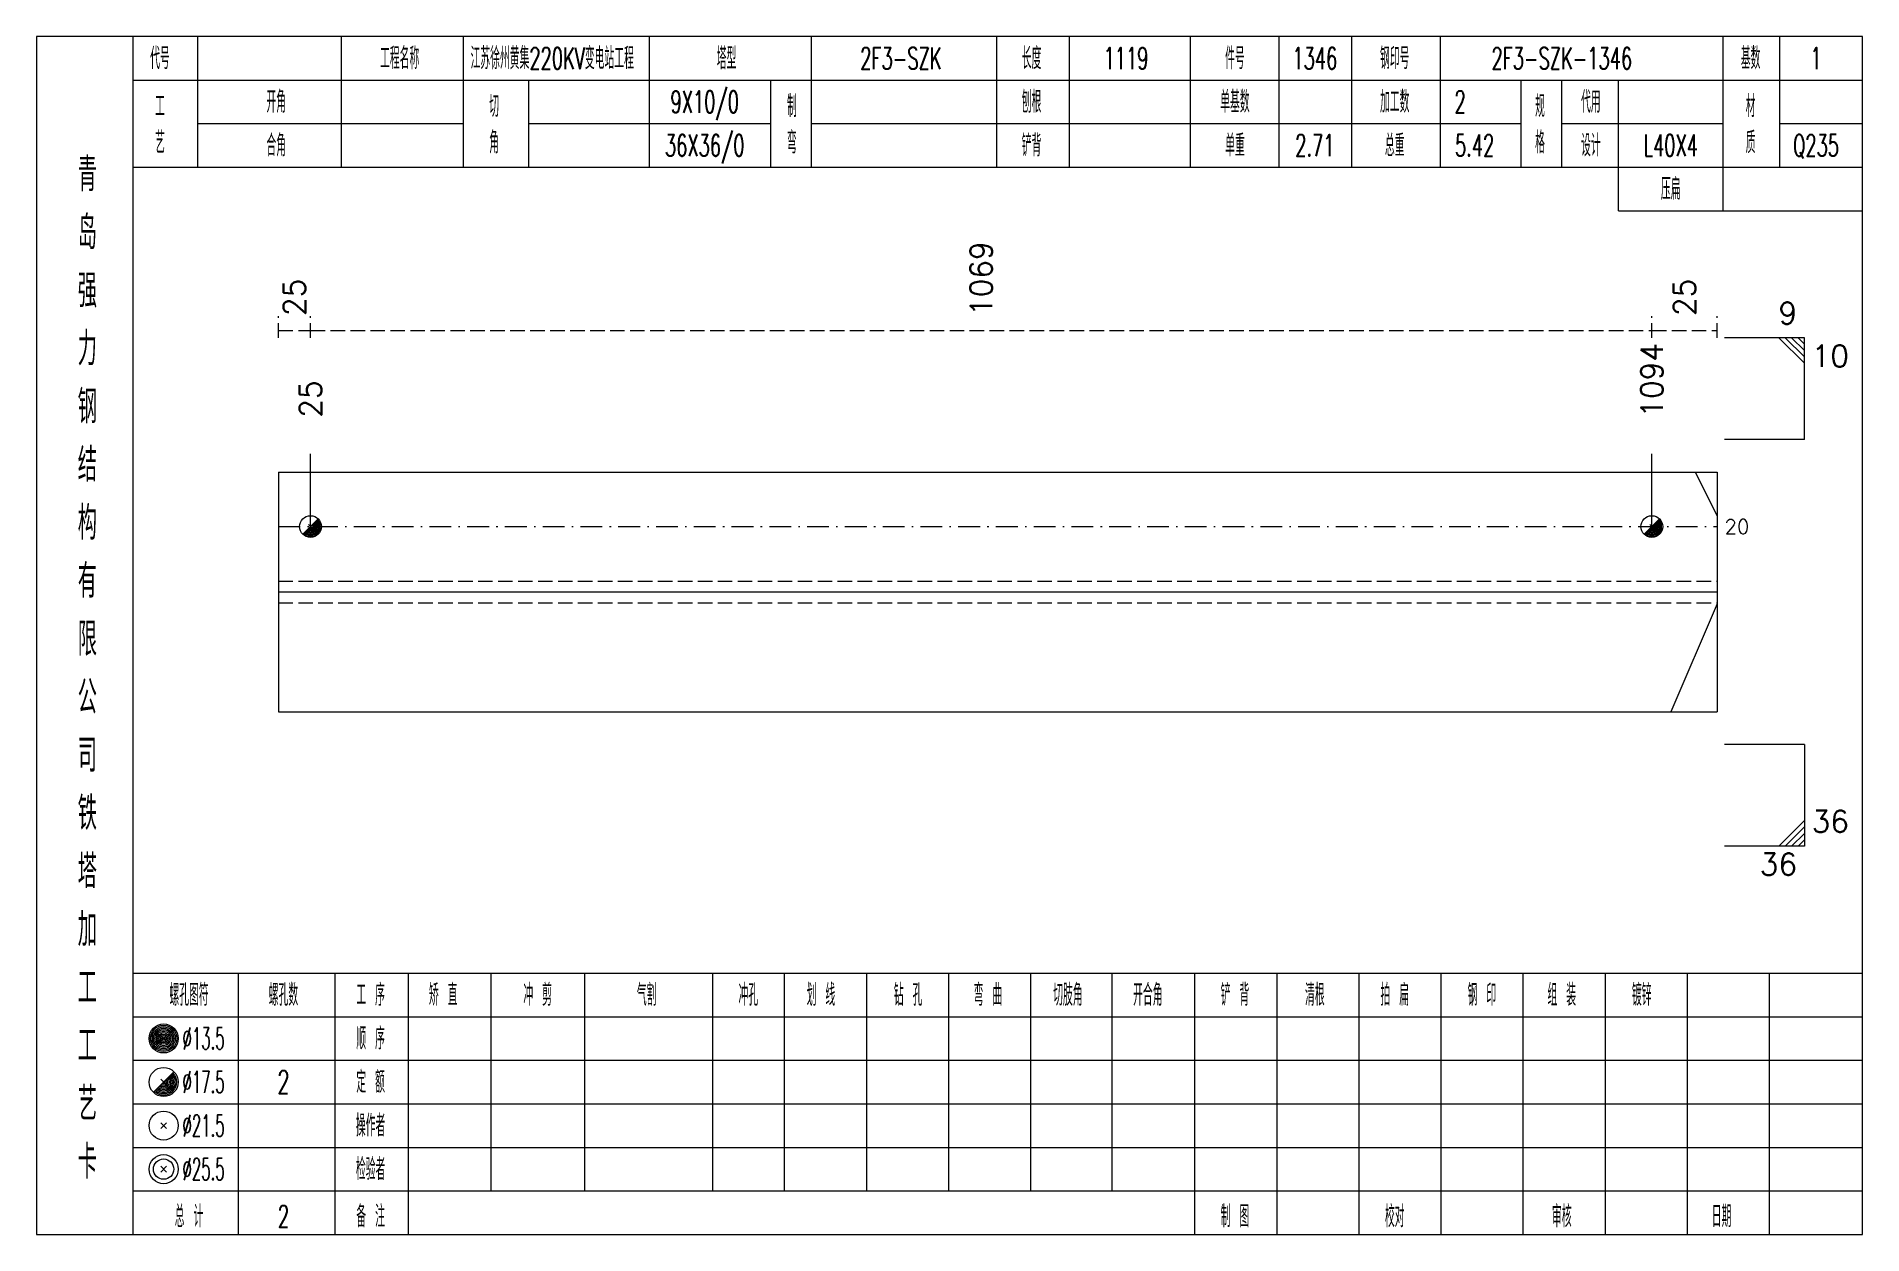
# Model space of a CAD drawing. Extents: x 0 to 4623, y -1159 to 4890.
# Drawn here: x 3114 to 3365.4, y 0 to 165 of the extents above; entities that cross this region are included whole.
import ezdxf
from ezdxf.enums import TextEntityAlignment as Align

# ---------------------------------------------------------------- set-up
doc = ezdxf.new("R2010")
doc.units = 0
doc.header["$MEASUREMENT"] = 0
doc.linetypes.add('一点画线', pattern=[5.2, 3, -1, 0.2, -1])
doc.linetypes.add('虚线', pattern=[2.75, 2, -0.75])
doc.layers.get('0').update_dxf_attribs({"linetype": 'CONTINUOUS', "lineweight": 25})
for name, color, linetype, lineweight in [('1', 7, 'CONTINUOUS', 25), ('4', 7, 'CONTINUOUS', 25), ('5', 7, 'CONTINUOUS', 25)]:
    doc.layers.add(name, color=color, linetype=linetype, lineweight=lineweight)
doc.styles.get("Standard").update_dxf_attribs({"font": 'simplex.shx', "width": 0.7, "height": 3, "bigfont": 'gbhzfs.shx'})

msp = doc.modelspace()

# ---------------------------------------------------------------- texts
at = {"color": 8, "linetype": 'Continuous', "lineweight": 9}
for s, p in [('1069', (3244.063, 126.5)), ('25', (3149.513, 126.5)), ('25', (3340.9, 126.5))]:
    msp.add_text(s, height=3, rotation=90, dxfattribs=at).set_placement(p, align=Align.MIDDLE_LEFT)
at = {"color": 7, "linetype": 'Continuous', "lineweight": 13}
msp.add_text('9', height=3, dxfattribs=at).set_placement((3356.4, 124.5), align=Align.BOTTOM_RIGHT)
for s, p in [('1094', (3336.4, 112.5)), ('25', (3151.726, 112.5))]:
    msp.add_text(s, height=3, rotation=90, dxfattribs=at).set_placement(p, align=Align.MIDDLE_LEFT)
msp.add_text('10', height=3, dxfattribs=at).set_placement((3358.4, 122.5), align=Align.TOP_LEFT)
msp.add_text('20', height=2, dxfattribs=at).set_placement((3346.4, 97.5), align=Align.MIDDLE_LEFT)
msp.add_text('36', height=3, dxfattribs=at).set_placement((3358.4, 54.5), align=Align.BOTTOM_LEFT)
msp.add_text('36', height=3, dxfattribs=at).set_placement((3356.4, 52.5), align=Align.TOP_RIGHT)
at = {"layer": '4', "color": 1, "linetype": 'Continuous', "lineweight": 13}
for s, height, width, p in [('代号', 3, 0.6, (3131, 162)), ('工程名称', 3, 0.6, (3164, 162)), ('江苏徐州黄集220KV变电站工程', 3, 0.6, (3185, 162)), ('塔型', 3, 0.6, (3209, 162)), ('2F3-SZK', 3, 0.6, (3233, 162)), ('长度', 3, 0.6, (3251, 162)), ('1119', 3, 0.6, (3264, 162)), ('件号', 3, 0.6, (3279, 162)), ('1346', 3, 0.6, (3290, 162)), ('钢印号', 3, 0.6, (3301, 162)), ('2F3-SZK-1346', 3, 0.6, (3324, 162)), ('基数', 3, 0.6, (3350, 162)), ('1', 3, 0.6, (3359, 162)), ('工', 3, 0.6, (3131, 155.4)), ('开角', 3, 0.6, (3147, 156)), ('切', 3, 0.6, (3177, 155.4)), ('9X10/0', 3, 0.6, (3206, 156)), ('制', 3, 0.6, (3218, 155.4)), ('刨根', 3, 0.6, (3251, 156)), ('单基数', 3, 0.6, (3279, 156)), ('加工数', 3, 0.6, (3301, 156)), ('2', 3, 0.6, (3310, 156)), ('规', 3, 0.6, (3321, 155.4)), ('代用', 3, 0.6, (3328, 156)), ('材', 3, 0.6, (3350, 155.4)), ('艺', 3, 0.6, (3131, 150.4)), ('合角', 3, 0.6, (3147, 150)), ('角', 3, 0.6, (3177, 150.4)), ('36X36/0', 3, 0.6, (3206, 150)), ('弯', 3, 0.6, (3218, 150.4)), ('铲背', 3, 0.6, (3251, 150)), ('单重', 3, 0.6, (3279, 150)), ('2.71', 3, 0.6, (3290, 150)), ('总重', 3, 0.6, (3301, 150)), ('5.42', 3, 0.6, (3312, 150)), ('格', 3, 0.6, (3321, 150.4)), ('设计', 3, 0.6, (3328, 150)), ('L40X4', 3, 0.6, (3339, 150)), ('质', 3, 0.6, (3350, 150.4)), ('Q235', 3, 0.6, (3359, 150)), ('青', 4.6, 0.8, (3121, 146)), ('压扁', 3, 0.6, (3339, 144)), ('岛', 4.6, 0.8, (3121, 138)), ('强', 4.6, 0.8, (3121, 130)), ('力', 4.6, 0.8, (3121, 122)), ('钢', 4.6, 0.8, (3121, 114)), ('结', 4.6, 0.8, (3121, 106)), ('构', 4.6, 0.8, (3121, 98)), ('有', 4.6, 0.8, (3121, 90)), ('限', 4.6, 0.8, (3121, 82)), ('公', 4.6, 0.8, (3121, 74)), ('司', 4.6, 0.8, (3121, 66)), ('铁', 4.6, 0.8, (3121, 58)), ('塔', 4.6, 0.8, (3121, 50)), ('加', 4.6, 0.8, (3121, 42)), ('工', 4.6, 0.8, (3121, 34)), ('螺孔图符', 3, 0.6, (3135, 33)), ('螺孔数', 3, 0.6, (3148, 33)), ('工 序', 3, 0.6, (3160, 33)), ('矫 直', 3, 0.6, (3170, 33)), ('冲 剪', 3, 0.6, (3183, 33)), ('气割', 3, 0.6, (3198, 33)), ('冲孔', 3, 0.6, (3212, 33)), ('划 线', 3, 0.6, (3222, 33)), ('钻 孔', 3, 0.6, (3234, 33)), ('弯 曲', 3, 0.6, (3245, 33)), ('切肢角', 3, 0.6, (3256, 33)), ('开合角', 3, 0.6, (3267, 33)), ('铲 背', 3, 0.6, (3279, 33)), ('清根', 3, 0.6, (3290, 33)), ('拍 扁', 3, 0.6, (3301, 33)), ('钢 印', 3, 0.6, (3313, 33)), ('组 装', 3, 0.6, (3324, 33)), ('镀锌', 3, 0.6, (3335, 33)), ('工', 4.6, 0.8, (3121, 26)), ('%%C13.5', 3, 0.5, (3137, 27)), ('顺 序', 3, 0.6, (3160, 27)), ('定 额', 3, 0.6, (3160, 21)), ('艺', 4.6, 0.8, (3121, 18)), ('%%C17.5', 3, 0.5, (3137, 21)), ('2', 3.2, 0.6, (3148, 21)), ('%%C21.5', 3, 0.5, (3137, 15)), ('操作者', 3, 0.6, (3160, 15)), ('卡', 4.6, 0.8, (3121, 10)), ('%%C25.5', 3, 0.5, (3137, 9)), ('检验者', 3, 0.6, (3160, 9)), ('总 计', 3, 0.6, (3135, 2.5)), ('2', 3, 0.6, (3148, 2.5)), ('备 注', 3, 0.6, (3160, 2.5)), ('制 图', 3, 0.6, (3279, 2.5)), ('校对', 3, 0.6, (3301, 2.5)), ('审核', 3, 0.6, (3324, 2.5)), ('日期', 3, 0.6, (3346, 2.5))]:
    msp.add_text(s, height=height, dxfattribs=dict(at, width=width)).set_placement(p, align=Align.MIDDLE_CENTER)

# ---------------------------------------------------------------- blocks, each defined once
blk = doc.blocks.new('孔17.5')
at = {"layer": '5', "color": 7, "linetype": 'Continuous', "lineweight": 13}
for p, q in [((-0.707, -0.707), (0.707, 0.707)), ((-0.2, 0.2), (0.2, -0.2))]:
    blk.add_line(p, q, dxfattribs=at)
blk.add_circle((0, 0), 1, dxfattribs=at)
for radius in [0.9, 0.8, 0.7, 0.6, 0.5, 0.4, 0.3, 0.2, 0.1]:
    blk.add_arc((0, 0), radius, 225, 45, dxfattribs=at)

# ---------------------------------------------------------------- linework, layer by layer
at = {"color": 8, "linetype": '虚线', "lineweight": 9}
for p, q in [((3147.3, 123.5), (3147.3, 126.5)), ((3151.726, 123.5), (3151.726, 126.5)), ((3151.726, 123.5), (3151.726, 126.5)), ((3336.4, 123.5), (3336.4, 126.5)), ((3336.4, 123.5), (3336.4, 126.5)), ((3345.4, 123.5), (3345.4, 126.5)), ((3147.3, 124.5), (3151.726, 124.5)), ((3151.726, 124.5), (3336.4, 124.5)), ((3336.4, 124.5), (3345.4, 124.5))]:
    msp.add_line(p, q, dxfattribs=at)
at = {"color": 7, "linetype": 'Continuous', "lineweight": 13}
for p, q in [((3357.4, 123.5), (3346.4, 123.5)), ((3353.9, 123.5), (3357.4, 120)), ((3354.775, 123.5), (3357.4, 120.875)), ((3355.65, 123.5), (3357.4, 121.75)), ((3356.525, 123.5), (3357.4, 122.625)), ((3357.4, 109.5), (3357.4, 123.5)), ((3357.4, 109.5), (3346.4, 109.5)), ((3151.726, 97.5), (3151.726, 107.5)), ((3336.4, 97.5), (3336.4, 107.5)), ((3345.4, 99), (3342.4, 105)), ((3345.4, 86.85), (3339.027, 72)), ((3357.4, 67.5), (3346.4, 67.5)), ((3357.4, 67.5), (3357.4, 53.5)), ((3353.9, 53.5), (3357.4, 57)), ((3354.775, 53.5), (3357.4, 56.125)), ((3357.4, 53.5), (3346.4, 53.5)), ((3355.65, 53.5), (3357.4, 55.25)), ((3356.525, 53.5), (3357.4, 54.375))]:
    msp.add_line(p, q, dxfattribs=at)
at = {"color": 7, "linetype": 'Continuous', "lineweight": 18}
for p, q in [((3147.3, 105), (3147.3, 72)), ((3147.3, 105), (3345.4, 105)), ((3345.4, 105), (3345.4, 72)), ((3147.3, 88.5), (3345.4, 88.5))]:
    msp.add_line(p, q, dxfattribs=at)
at = {"color": 3, "linetype": '一点画线', "lineweight": 13}
msp.add_line((3147.3, 97.5), (3345.4, 97.5), dxfattribs=at)
at = {"color": 1, "linetype": '虚线', "lineweight": 18}
for p, q in [((3147.3, 90), (3345.4, 90)), ((3147.3, 87), (3345.4, 87))]:
    msp.add_line(p, q, dxfattribs=at)
at = {"layer": '1', "color": 7, "linetype": 'Continuous', "lineweight": 18}
msp.add_line((3147.3, 72), (3345.4, 72), dxfattribs=at)
at = {"layer": '4', "color": 1, "linetype": 'Continuous', "lineweight": 18}
for p, q in [((3127.3, 0), (3127.3, 165)), ((3136.2, 147), (3136.2, 165)), ((3156, 147), (3156, 165)), ((3172.8, 147), (3172.8, 165)), ((3198.4, 147), (3198.4, 165)), ((3220.7, 147), (3220.7, 165)), ((3246.2, 147), (3246.2, 165)), ((3256.2, 147), (3256.2, 165)), ((3272.9, 147), (3272.9, 165)), ((3285.1, 147), (3285.1, 165)), ((3295.1, 147), (3295.1, 165)), ((3307.3, 147), (3307.3, 165)), ((3346.2, 141), (3346.2, 165)), ((3354, 147), (3354, 165)), ((3127.3, 159), (3365.4, 159)), ((3181.8, 147), (3181.8, 159)), ((3215.1, 147), (3215.1, 159)), ((3318.4, 147), (3318.4, 159)), ((3324, 147), (3324, 159)), ((3331.8, 141), (3331.8, 159)), ((3136.2, 153), (3172.8, 153)), ((3181.8, 153), (3215.1, 153)), ((3220.7, 153), (3318.4, 153)), ((3324, 153), (3346.2, 153)), ((3354, 153), (3365.4, 153)), ((3127.3, 147), (3365.4, 147)), ((3331.8, 141), (3365.4, 141)), ((3127.3, 36), (3365.4, 36)), ((3141.8, 0), (3141.8, 36)), ((3155.1, 0), (3155.1, 36)), ((3165.2, 0), (3165.2, 36)), ((3176.6, 6), (3176.6, 36)), ((3189.5, 6), (3189.5, 36)), ((3207.1, 6), (3207.1, 36)), ((3217, 6), (3217, 36)), ((3228.3, 6), (3228.3, 36)), ((3239.6, 6), (3239.6, 36)), ((3250.9, 6), (3250.9, 36)), ((3262.1, 6), (3262.1, 36)), ((3273.5, 6), (3273.5, 36)), ((3284.8, 6), (3284.8, 36)), ((3296.1, 6), (3296.1, 36)), ((3307.4, 6), (3307.4, 36)), ((3318.7, 6), (3318.7, 36)), ((3330, 6), (3330, 36)), ((3341.3, 6), (3341.3, 36)), ((3352.6, 6), (3352.6, 36)), ((3127.3, 30), (3365.4, 30)), ((3127.3, 24), (3365.4, 24)), ((3127.3, 18), (3365.4, 18)), ((3127.3, 12), (3365.4, 12)), ((3127.3, 6), (3365.4, 6)), ((3273.5, 0), (3273.5, 6)), ((3284.8, 0), (3284.8, 6)), ((3296.1, 0), (3296.1, 6)), ((3307.4, 0), (3307.4, 6)), ((3318.7, 0), (3318.7, 6)), ((3330, 0), (3330, 6)), ((3341.3, 0), (3341.3, 6)), ((3352.6, 0), (3352.6, 6))]:
    msp.add_line(p, q, dxfattribs=at)
at = {"layer": '4', "color": 7, "linetype": 'Continuous', "lineweight": 13}
for p, q in [((3131.3, 26.8), (3131.7, 27.2)), ((3131.7, 26.8), (3131.3, 27.2)), ((3130.086, 19.586), (3132.914, 22.414)), ((3131.1, 21.4), (3131.9, 20.6)), ((3131.1, 14.6), (3131.9, 15.4)), ((3131.1, 15.4), (3131.9, 14.6)), ((3131.1, 8.6), (3131.9, 9.4)), ((3131.1, 9.4), (3131.9, 8.6))]:
    msp.add_line(p, q, dxfattribs=at)
at = {"layer": '4', "color": 1, "linetype": 'Continuous', "lineweight": 18}
msp.add_lwpolyline([(3114, 165), (3114, 0), (3365.4, 0), (3365.4, 165)], close=True, dxfattribs=at)
at = {"layer": '4', "color": 7, "linetype": 'Continuous', "lineweight": 13}
for centre, radius in [((3131.5, 27), 2), ((3131.5, 27), 1.8), ((3131.5, 27), 1.6), ((3131.5, 27), 1.4), ((3131.5, 27), 1.2), ((3131.5, 27), 1), ((3131.5, 27), 0.8), ((3131.5, 27), 0.6), ((3131.5, 27), 0.4), ((3131.5, 27), 0.2), ((3131.5, 21), 2), ((3131.5, 15), 2), ((3131.5, 9), 2), ((3131.5, 9), 1.4)]:
    msp.add_circle(centre, radius, dxfattribs=at)
for radius in [1.8, 1.6, 1.4, 1.2, 1, 0.8, 0.6, 0.4, 0.2]:
    msp.add_arc((3131.5, 21), radius, 225, 45, dxfattribs=at)

# ---------------------------------------------------------------- block references
at = {"color": 7, "linetype": 'Continuous', "lineweight": 13, "xscale": 1.5, "yscale": 1.5, "zscale": 1.5}
for p in [(3151.726, 97.5), (3336.4, 97.5)]:
    msp.add_blockref('孔17.5', p, dxfattribs=at)

msp.set_redraw_order([(e.dxf.handle, doc.entitydb.next_handle()) for e in msp.query("TEXT MTEXT ATTDEF DIMENSION ARC_DIMENSION")])  # texts and dimensions are drawn at this point

doc.saveas('drawing.dxf')
